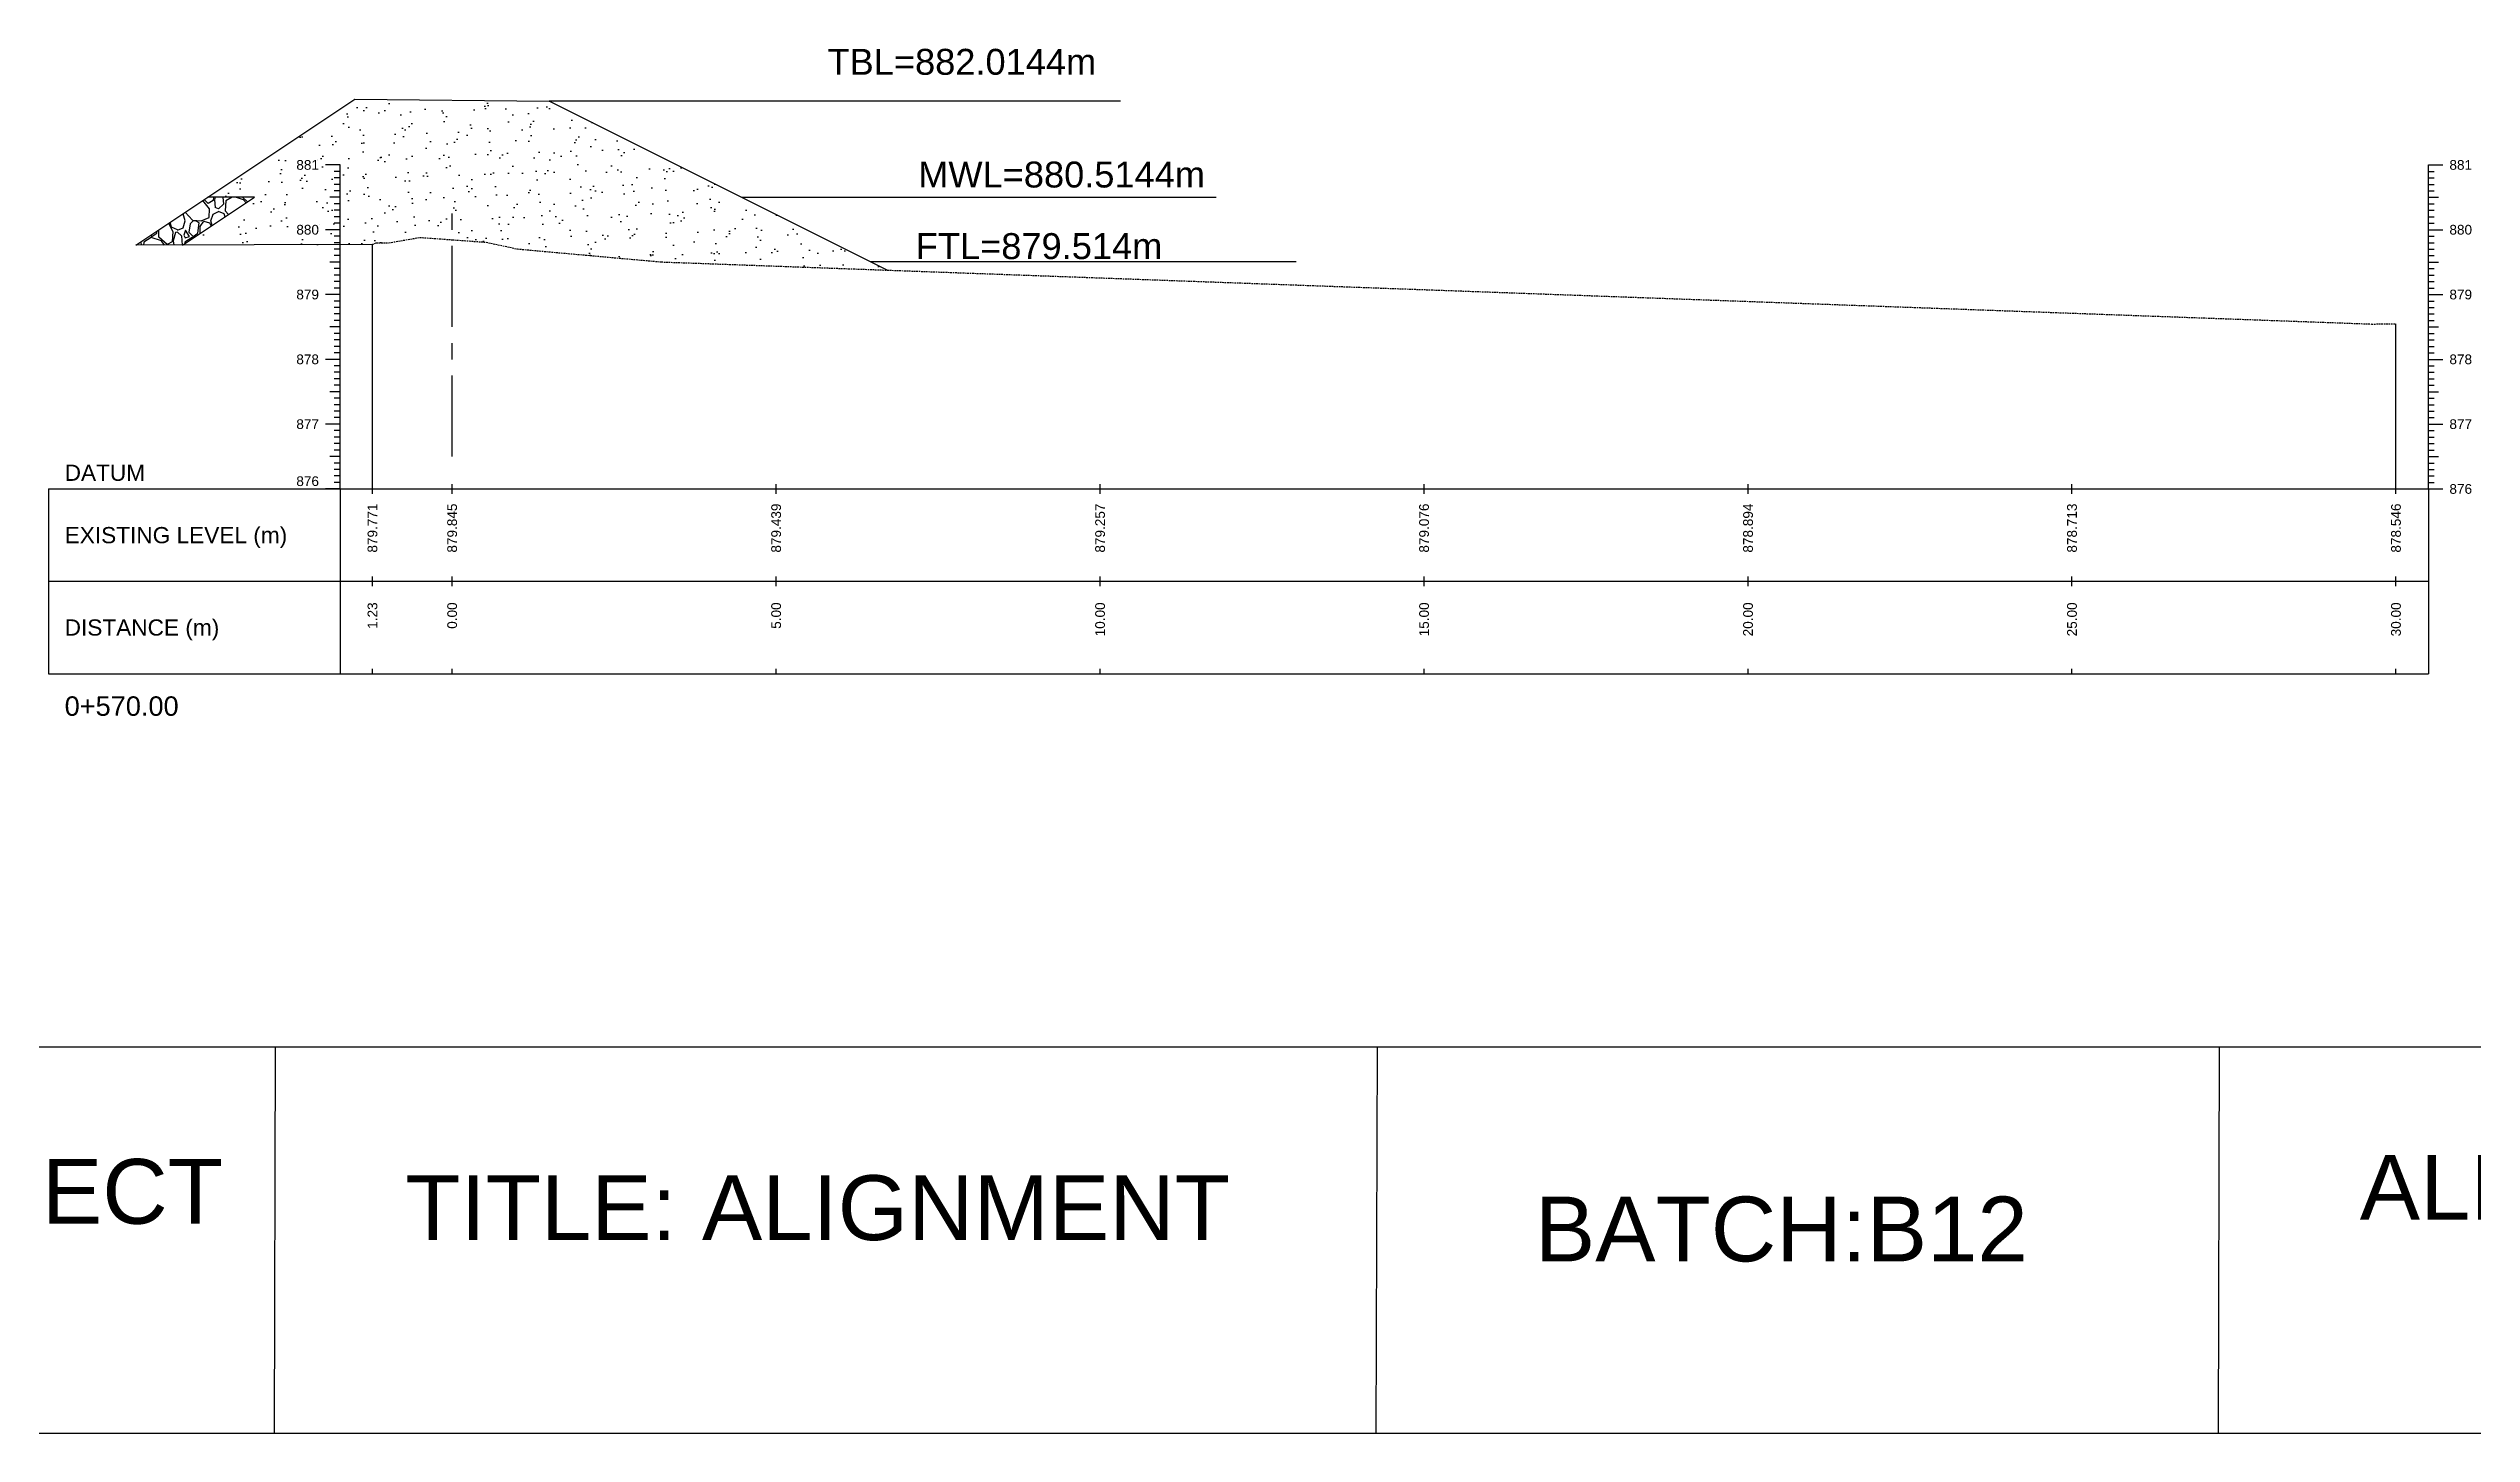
# Model space of a CAD drawing. Header units: millimetres. Extents: x 2640 to 12113, y 6003 to 13668.
# Drawn here: x 3722.1 to 4096.1, y 6931.9 to 7145.6 of the extents above; entities that cross this region are included whole.
import ezdxf
from ezdxf.enums import TextEntityAlignment as Align

# ---------------------------------------------------------------- set-up
doc = ezdxf.new("R2010")
doc.units = ezdxf.units.MM
doc.linetypes.add('CENTER', pattern=[2, 1.25, -0.25, 0.25, -0.25])
doc.linetypes.add('HIDDEN', pattern=[0.375, 0.25, -0.125])
for name, color, linetype in [('CL', 6, 'CENTER'), ('CS_Drawing', 7, 'Continuous'), ('GL', 3, 'HIDDEN')]:
    doc.layers.add(name, color=color, linetype=linetype)
doc.styles.get("Standard").update_dxf_attribs({"font": 'arial.ttf'})

msp = doc.modelspace()

# ---------------------------------------------------------------- texts
at = {"color": 1, "insert": (3883.841, 7145.54), "char_height": 4, "attachment_point": 3}
msp.add_mtext_dynamic_manual_height_columns('TBL=882.0144m', width=39.40702, gutter_width=20, heights=[0], dxfattribs=at)
at = {"color": 4, "insert": (3900.632, 7128.149), "char_height": 4, "attachment_point": 3}
msp.add_mtext_dynamic_manual_height_columns('MWL=880.5144m', width=39.40702, gutter_width=20, heights=[0], dxfattribs=at)
at = {"color": 6, "insert": (3894.043, 7117.105), "char_height": 4, "attachment_point": 3}
msp.add_mtext_dynamic_manual_height_columns('FTL=879.514m', width=39.40702, gutter_width=20, heights=[0], dxfattribs=at)
at = {"char_height": 10, "attachment_point": 1}
for s, insert in [('ALL DIMENSIONS IN m', (4078.847, 6974.878)), ('PROJECT: OLD TANK PROJECT', (3537.196, 6974.257)), ('TITLE: ALIGNMENT', (3777.196, 6971.741)), ('BATCH:B12', (3951.537, 6968.453))]:
    msp.add_mtext_dynamic_manual_height_columns(s, width=240, gutter_width=500, heights=[0], dxfattribs=dict(at, insert=insert))
at = {"layer": 'CS_Drawing'}
for s, p in [('881', (3763.889, 7127.636)), ('880', (3763.889, 7117.636)), ('879', (3763.889, 7107.636)), ('878', (3763.889, 7097.636)), ('877', (3763.889, 7087.636))]:
    msp.add_text(s, height=1.5, dxfattribs=at).set_placement(p, align=Align.MIDDLE_RIGHT)
for s, height, p in [('881', 1.5, (4092.689, 7127.636)), ('880', 1.5, (4092.689, 7117.636)), ('879', 1.5, (4092.689, 7107.636)), ('878', 1.5, (4092.689, 7097.636)), ('877', 1.5, (4092.689, 7087.636)), ('DATUM', 2.5, (3724.639, 7080.136)), ('876', 1.5, (4092.689, 7077.636)), ('876', 1.5, (4092.689, 7077.636)), ('EXISTING LEVEL (m)', 2.5, (3724.639, 7070.511)), ('DISTANCE (m)', 2.5, (3724.639, 7056.261)), ('0+570.00', 3, (3724.639, 7044.136))]:
    msp.add_text(s, height=height, dxfattribs=at).set_placement(p, align=Align.MIDDLE_LEFT)
msp.add_text('876', height=1.5, dxfattribs=at).set_placement((3763.889, 7078.086), align=Align.RIGHT)
for s, p in [('879.771', (3772.139, 7075.386)), ('879.845', (3784.439, 7075.386)), ('879.439', (3834.439, 7075.386)), ('879.257', (3884.439, 7075.386)), ('879.076', (3934.439, 7075.386)), ('878.894', (3984.439, 7075.386)), ('878.713', (4034.439, 7075.386)), ('878.546', (4084.439, 7075.386)), ('1.23', (3772.139, 7060.136)), ('0.00', (3784.439, 7060.136)), ('5.00', (3834.439, 7060.136)), ('10.00', (3884.439, 7060.136)), ('15.00', (3934.439, 7060.136)), ('20.00', (3984.439, 7060.136)), ('25.00', (4034.439, 7060.136)), ('30.00', (4084.439, 7060.136))]:
    msp.add_text(s, height=1.5, rotation=90, dxfattribs=at).set_placement(p, align=Align.MIDDLE_RIGHT)

# ---------------------------------------------------------------- hatches: boundary and pattern name
h = msp.add_hatch()
h.set_pattern_fill('AR-SAND', color=256, scale=0.1, angle=90)
h.set_pattern_definition([(127.5, (11895.4404, -285.0738), (-4.8941324, -0.1600031), [0, -3.8608, 0, -4.318, 0, -4.1275]), (97.5, (11895.4404, -285.074), (-7.168251, 4.495233), [0, -2.0828, 0, -3.4798, 0, -1.3335]), (57.5, (11895.4404, -288.198), (-0.0143718, 7.9099237), [0, -1.27, 0, -4.572, 0, -5.969]), (47.5, (11895.4404, -288.198), (-2.2292932, 7.6355645), [0, -0.635, 0, -2.9972, 0, -3.429])])
h.paths.add_polyline_path([(3794.524, 7114.666), (3816.723, 7112.666), (3851.579, 7111.401), (3799.438, 7137.471), (3769.44, 7137.801), (3746.749, 7122.673), (3753.94, 7122.66), (3742.851, 7115.268), (3772.139, 7115.346), (3772.72, 7115.616), (3774.686, 7115.616), (3779.439, 7116.446), (3784.439, 7116.086), (3789.684, 7115.706)])
h.paths.add_polyline_path([(3760.01, 7126.478), (3764.272, 7126.478), (3764.272, 7128.775), (3760.01, 7128.775)], flags=24)
h.paths.add_polyline_path([(3760.01, 7116.478), (3764.272, 7116.478), (3764.272, 7118.775), (3760.01, 7118.775)], flags=24)

# ---------------------------------------------------------------- linework, layer by layer
for p, q in [((3735.611, 7115.248), (3769.44, 7137.801)), ((3769.44, 7137.801), (3799.438, 7137.471)), ((3851.579, 7111.401), (3799.438, 7137.471)), ((3742.851, 7115.268), (3753.94, 7122.66)), ((3753.94, 7122.66), (3746.749, 7122.673))]:
    msp.add_line(p, q)
at = {"color": 1}
msp.add_line((3887.605, 7137.471), (3799.438, 7137.471), dxfattribs=at)
at = {"linetype": 'Continuous'}
for p, q in [((3743.249, 7120.34), (3744.39, 7119.09)), ((3746.993, 7120.868), (3745.989, 7122.167)), ((3746.803, 7121.693), (3746.154, 7122.277)), ((3747.565, 7122.138), (3746.803, 7121.693)), ((3746.93, 7119.534), (3746.993, 7120.868)), ((3747.608, 7122.672), (3747.565, 7122.138)), ((3747.565, 7120.042), (3748.39, 7120.423)), ((3747.857, 7122.671), (3747.755, 7122.265)), ((3747.755, 7122.265), (3747.882, 7121.058)), ((3748.39, 7120.868), (3747.882, 7121.058)), ((3749.152, 7121.566), (3748.39, 7120.868)), ((3749.279, 7120.106), (3748.39, 7120.423)), ((3749.056, 7122.669), (3749.152, 7121.566)), ((3749.533, 7122.074), (3749.406, 7120.55)), ((3749.406, 7120.55), (3749.924, 7119.983)), ((3750.502, 7122.666), (3749.533, 7122.074)), ((3752.264, 7122.265), (3751.012, 7122.665)), ((3752.871, 7121.947), (3752.075, 7122.664)), ((3752.632, 7121.788), (3752.264, 7122.265)), ((3737.926, 7116.791), (3738.103, 7116.613)), ((3738.103, 7116.613), (3738.865, 7117.121)), ((3738.865, 7117.121), (3738.904, 7117.443)), ((3739.183, 7116.486), (3739.183, 7117.629)), ((3740.684, 7118.63), (3741.342, 7117.375)), ((3741.151, 7118.01), (3740.91, 7118.781)), ((3742.04, 7117.629), (3741.151, 7118.01)), ((3741.342, 7117.375), (3741.215, 7115.788)), ((3741.723, 7117.185), (3741.405, 7115.915)), ((3742.04, 7117.248), (3741.723, 7117.185)), ((3742.04, 7117.566), (3742.929, 7117.947)), ((3742.04, 7117.248), (3742.675, 7116.677)), ((3742.675, 7116.677), (3742.798, 7115.267)), ((3742.929, 7120.106), (3742.909, 7120.113)), ((3743.247, 7119.026), (3742.929, 7120.106)), ((3742.929, 7117.947), (3743.247, 7119.026)), ((3743.31, 7117.566), (3743.056, 7116.804)), ((3743.056, 7116.804), (3743.247, 7116.359)), ((3743.247, 7116.359), (3743.882, 7116.613)), ((3743.882, 7116.613), (3743.31, 7117.566)), ((3744.009, 7118.518), (3743.818, 7117.248)), ((3743.818, 7117.248), (3744.453, 7116.613)), ((3744.453, 7119.026), (3744.009, 7118.518)), ((3744.39, 7119.09), (3745.723, 7119.026)), ((3744.834, 7119.026), (3744.453, 7119.026)), ((3744.453, 7116.613), (3745.215, 7117.121)), ((3745.406, 7118.709), (3744.834, 7119.026)), ((3745.215, 7117.121), (3745.406, 7118.709)), ((3745.533, 7118.137), (3746.104, 7118.963)), ((3745.533, 7117.055), (3745.533, 7118.137)), ((3745.723, 7119.026), (3746.93, 7119.534)), ((3746.104, 7118.963), (3746.993, 7118.709)), ((3746.993, 7118.709), (3747.257, 7118.205)), ((3747.184, 7119.026), (3747.565, 7120.042)), ((3747.409, 7118.306), (3747.184, 7119.026)), ((3749.415, 7119.644), (3749.279, 7120.106)), ((3736.404, 7115.776), (3736.449, 7115.25)), ((3736.833, 7115.724), (3736.794, 7115.251)), ((3737.976, 7116.423), (3736.833, 7115.724)), ((3739.564, 7115.915), (3737.976, 7116.423)), ((3740.453, 7115.343), (3739.183, 7116.486)), ((3740.07, 7115.26), (3739.564, 7115.915)), ((3741.215, 7115.788), (3740.453, 7115.343)), ((3741.405, 7115.915), (3741.474, 7115.264)), ((3743.183, 7115.724), (3743.163, 7115.475)), ((3744.326, 7116.423), (3743.183, 7115.724)), ((3744.501, 7116.367), (3744.326, 7116.423))]:
    msp.add_line(p, q, dxfattribs=at)
at = {"color": 4}
msp.add_line((3902.371, 7122.588), (3829.205, 7122.588), dxfattribs=at)
at = {"color": 85, "true_color": 0x58ba48}
msp.add_line((3772.139, 7115.346), (3735.611, 7115.248), dxfattribs=at)
at = {"color": 6}
msp.add_line((3914.718, 7112.665), (3849.052, 7112.665), dxfattribs=at)
for points in [[(3527.196, 6991.557), (4277.196, 6991.557), (4277.196, 7256.595), (3527.196, 7256.595)], [(3527.196, 6991.557), (4277.196, 6991.557), (4277.196, 6931.897), (3527.196, 6931.897)], [(3757.196, 6991.557), (3927.196, 6991.557), (3927.017, 6931.897), (3757.017, 6931.897)], [(4057.196, 6991.557), (4277.196, 6991.557), (4277.045, 6931.897), (4057.045, 6931.897)]]:
    msp.add_lwpolyline(points, close=True)
at = {"layer": 'CL', "ltscale": 10}
msp.add_line((3784.439, 7082.636), (3784.439, 7122.636), dxfattribs=at)
at = {"layer": 'CS_Drawing'}
for p, q in [((3767.139, 7127.636), (3764.889, 7127.636)), ((3767.139, 7127.636), (3765.564, 7127.636)), ((3767.139, 7127.636), (3766.239, 7127.636)), ((3767.139, 7126.636), (3766.239, 7126.636)), ((3767.139, 7125.636), (3766.239, 7125.636)), ((3767.139, 7124.636), (3766.239, 7124.636)), ((3767.139, 7077.636), (3767.139, 7127.636)), ((4089.439, 7127.636), (4091.689, 7127.636)), ((4089.439, 7127.636), (4091.014, 7127.636)), ((4089.439, 7127.636), (4090.339, 7127.636)), ((4089.439, 7077.636), (4089.439, 7127.636)), ((4089.439, 7126.636), (4090.339, 7126.636)), ((4089.439, 7125.636), (4090.339, 7125.636)), ((4089.439, 7124.636), (4090.339, 7124.636)), ((3767.139, 7122.636), (3765.564, 7122.636)), ((3767.139, 7123.636), (3766.239, 7123.636)), ((3767.139, 7122.636), (3766.239, 7122.636)), ((3767.139, 7121.636), (3766.239, 7121.636)), ((3767.139, 7120.636), (3766.239, 7120.636)), ((4089.439, 7123.636), (4090.339, 7123.636)), ((4089.439, 7122.636), (4091.014, 7122.636)), ((4089.439, 7122.636), (4090.339, 7122.636)), ((4089.439, 7121.636), (4090.339, 7121.636)), ((4089.439, 7120.636), (4090.339, 7120.636)), ((3767.139, 7117.636), (3764.889, 7117.636)), ((3767.139, 7117.636), (3765.564, 7117.636)), ((3767.139, 7119.636), (3766.239, 7119.636)), ((3767.139, 7118.636), (3766.239, 7118.636)), ((3767.139, 7117.636), (3766.239, 7117.636)), ((3767.139, 7116.636), (3766.239, 7116.636)), ((4089.439, 7119.636), (4090.339, 7119.636)), ((4089.439, 7118.636), (4090.339, 7118.636)), ((4089.439, 7117.636), (4091.689, 7117.636)), ((4089.439, 7117.636), (4091.014, 7117.636)), ((4089.439, 7117.636), (4090.339, 7117.636)), ((4089.439, 7116.636), (4090.339, 7116.636)), ((3767.139, 7115.636), (3766.239, 7115.636)), ((3767.139, 7114.636), (3766.239, 7114.636)), ((3767.139, 7113.636), (3766.239, 7113.636)), ((3772.139, 7077.636), (3772.139, 7115.346)), ((4089.439, 7115.636), (4090.339, 7115.636)), ((4089.439, 7114.636), (4090.339, 7114.636)), ((4089.439, 7113.636), (4090.339, 7113.636)), ((3767.139, 7112.636), (3765.564, 7112.636)), ((3767.139, 7112.636), (3766.239, 7112.636)), ((3767.139, 7111.636), (3766.239, 7111.636)), ((3767.139, 7110.636), (3766.239, 7110.636)), ((3767.139, 7109.636), (3766.239, 7109.636)), ((4089.439, 7112.636), (4091.014, 7112.636)), ((4089.439, 7112.636), (4090.339, 7112.636)), ((4089.439, 7111.636), (4090.339, 7111.636)), ((4089.439, 7110.636), (4090.339, 7110.636)), ((4089.439, 7109.636), (4090.339, 7109.636)), ((3767.139, 7107.636), (3764.889, 7107.636)), ((3767.139, 7107.636), (3765.564, 7107.636)), ((3767.139, 7108.636), (3766.239, 7108.636)), ((3767.139, 7107.636), (3766.239, 7107.636)), ((3767.139, 7106.636), (3766.239, 7106.636)), ((3767.139, 7105.636), (3766.239, 7105.636)), ((4089.439, 7108.636), (4090.339, 7108.636)), ((4089.439, 7107.636), (4091.689, 7107.636)), ((4089.439, 7107.636), (4091.014, 7107.636)), ((4089.439, 7107.636), (4090.339, 7107.636)), ((4089.439, 7106.636), (4090.339, 7106.636)), ((4089.439, 7105.636), (4090.339, 7105.636)), ((3767.139, 7102.636), (3765.564, 7102.636)), ((3767.139, 7104.636), (3766.239, 7104.636)), ((3767.139, 7103.636), (3766.239, 7103.636)), ((3767.139, 7102.636), (3766.239, 7102.636)), ((3767.139, 7101.636), (3766.239, 7101.636)), ((4084.439, 7077.636), (4084.439, 7103.096)), ((4089.439, 7104.636), (4090.339, 7104.636)), ((4089.439, 7103.636), (4090.339, 7103.636)), ((4089.439, 7102.636), (4091.014, 7102.636)), ((4089.439, 7102.636), (4090.339, 7102.636)), ((4089.439, 7101.636), (4090.339, 7101.636)), ((3767.139, 7100.636), (3766.239, 7100.636)), ((3767.139, 7099.636), (3766.239, 7099.636)), ((3767.139, 7098.636), (3766.239, 7098.636)), ((4089.439, 7100.636), (4090.339, 7100.636)), ((4089.439, 7099.636), (4090.339, 7099.636)), ((4089.439, 7098.636), (4090.339, 7098.636)), ((3767.139, 7097.636), (3764.889, 7097.636)), ((3767.139, 7097.636), (3765.564, 7097.636)), ((3767.139, 7097.636), (3766.239, 7097.636)), ((3767.139, 7096.636), (3766.239, 7096.636)), ((3767.139, 7095.636), (3766.239, 7095.636)), ((3767.139, 7094.636), (3766.239, 7094.636)), ((4089.439, 7097.636), (4091.689, 7097.636)), ((4089.439, 7097.636), (4091.014, 7097.636)), ((4089.439, 7097.636), (4090.339, 7097.636)), ((4089.439, 7096.636), (4090.339, 7096.636)), ((4089.439, 7095.636), (4090.339, 7095.636)), ((4089.439, 7094.636), (4090.339, 7094.636)), ((3767.139, 7092.636), (3765.564, 7092.636)), ((3767.139, 7093.636), (3766.239, 7093.636)), ((3767.139, 7092.636), (3766.239, 7092.636)), ((3767.139, 7091.636), (3766.239, 7091.636)), ((3767.139, 7090.636), (3766.239, 7090.636)), ((4089.439, 7093.636), (4090.339, 7093.636)), ((4089.439, 7092.636), (4091.014, 7092.636)), ((4089.439, 7092.636), (4090.339, 7092.636)), ((4089.439, 7091.636), (4090.339, 7091.636)), ((4089.439, 7090.636), (4090.339, 7090.636)), ((3767.139, 7087.636), (3764.889, 7087.636)), ((3767.139, 7087.636), (3765.564, 7087.636)), ((3767.139, 7089.636), (3766.239, 7089.636)), ((3767.139, 7088.636), (3766.239, 7088.636)), ((3767.139, 7087.636), (3766.239, 7087.636)), ((3767.139, 7086.636), (3766.239, 7086.636)), ((4089.439, 7089.636), (4090.339, 7089.636)), ((4089.439, 7088.636), (4090.339, 7088.636)), ((4089.439, 7087.636), (4091.689, 7087.636)), ((4089.439, 7087.636), (4091.014, 7087.636)), ((4089.439, 7087.636), (4090.339, 7087.636)), ((4089.439, 7086.636), (4090.339, 7086.636)), ((3767.139, 7085.636), (3766.239, 7085.636)), ((3767.139, 7084.636), (3766.239, 7084.636)), ((3767.139, 7083.636), (3766.239, 7083.636)), ((4089.439, 7085.636), (4090.339, 7085.636)), ((4089.439, 7084.636), (4090.339, 7084.636)), ((4089.439, 7083.636), (4090.339, 7083.636)), ((3767.139, 7082.636), (3765.564, 7082.636)), ((3767.139, 7082.636), (3766.239, 7082.636)), ((3767.139, 7081.636), (3766.239, 7081.636)), ((3767.139, 7080.636), (3766.239, 7080.636)), ((3767.139, 7079.636), (3766.239, 7079.636)), ((4089.439, 7082.636), (4091.014, 7082.636)), ((4089.439, 7082.636), (4090.339, 7082.636)), ((4089.439, 7081.636), (4090.339, 7081.636)), ((4089.439, 7080.636), (4090.339, 7080.636)), ((4089.439, 7079.636), (4090.339, 7079.636)), ((3722.139, 7077.636), (3767.139, 7077.636)), ((3722.139, 7077.636), (3722.139, 7049.136)), ((3767.139, 7077.636), (3764.889, 7077.636)), ((3767.139, 7077.636), (3765.564, 7077.636)), ((3767.139, 7078.636), (3766.239, 7078.636)), ((3767.139, 7077.636), (3766.239, 7077.636)), ((3767.139, 7077.636), (4089.439, 7077.636)), ((3767.139, 7077.636), (3767.139, 7049.136)), ((3772.139, 7076.886), (3772.139, 7078.386)), ((3784.439, 7076.886), (3784.439, 7078.386)), ((3834.439, 7076.886), (3834.439, 7078.386)), ((3884.439, 7076.886), (3884.439, 7078.386)), ((3934.439, 7076.886), (3934.439, 7078.386)), ((3984.439, 7076.886), (3984.439, 7078.386)), ((4034.439, 7076.886), (4034.439, 7078.386)), ((4084.439, 7076.886), (4084.439, 7078.386)), ((4089.439, 7078.636), (4090.339, 7078.636)), ((4089.439, 7077.636), (4091.689, 7077.636)), ((4089.439, 7077.636), (4091.014, 7077.636)), ((4089.439, 7077.636), (4090.339, 7077.636)), ((4089.439, 7077.636), (4089.439, 7049.136)), ((3722.139, 7063.386), (3767.139, 7063.386)), ((3767.139, 7063.386), (4089.439, 7063.386)), ((3767.139, 7063.386), (4089.439, 7063.386)), ((3772.139, 7062.636), (3772.139, 7064.136)), ((3784.439, 7062.636), (3784.439, 7064.136)), ((3834.439, 7062.636), (3834.439, 7064.136)), ((3884.439, 7062.636), (3884.439, 7064.136)), ((3934.439, 7062.636), (3934.439, 7064.136)), ((3984.439, 7062.636), (3984.439, 7064.136)), ((4034.439, 7062.636), (4034.439, 7064.136)), ((4084.439, 7062.636), (4084.439, 7064.136)), ((3772.139, 7049.136), (3772.139, 7049.886)), ((3784.439, 7049.136), (3784.439, 7049.886)), ((3834.439, 7049.136), (3834.439, 7049.886)), ((3884.439, 7049.136), (3884.439, 7049.886)), ((3934.439, 7049.136), (3934.439, 7049.886)), ((3984.439, 7049.136), (3984.439, 7049.886)), ((4034.439, 7049.136), (4034.439, 7049.886)), ((4084.439, 7049.136), (4084.439, 7049.886)), ((3722.139, 7049.136), (3767.139, 7049.136)), ((3767.139, 7049.136), (4089.439, 7049.136))]:
    msp.add_line(p, q, dxfattribs=at)
at = {"layer": 'GL'}
msp.add_lwpolyline([(3772.139, 7115.346), (3772.72, 7115.616), (3774.686, 7115.616), (3779.439, 7116.446), (3784.439, 7116.086), (3789.684, 7115.706), (3794.524, 7114.666), (3816.723, 7112.666), (4080.676, 7103.086), (4084.439, 7103.096)], dxfattribs=at)

msp.set_redraw_order([(e.dxf.handle, doc.entitydb.next_handle()) for e in msp.query("TEXT MTEXT ATTDEF DIMENSION ARC_DIMENSION")])  # texts and dimensions are drawn at this point

doc.saveas('drawing.dxf')
